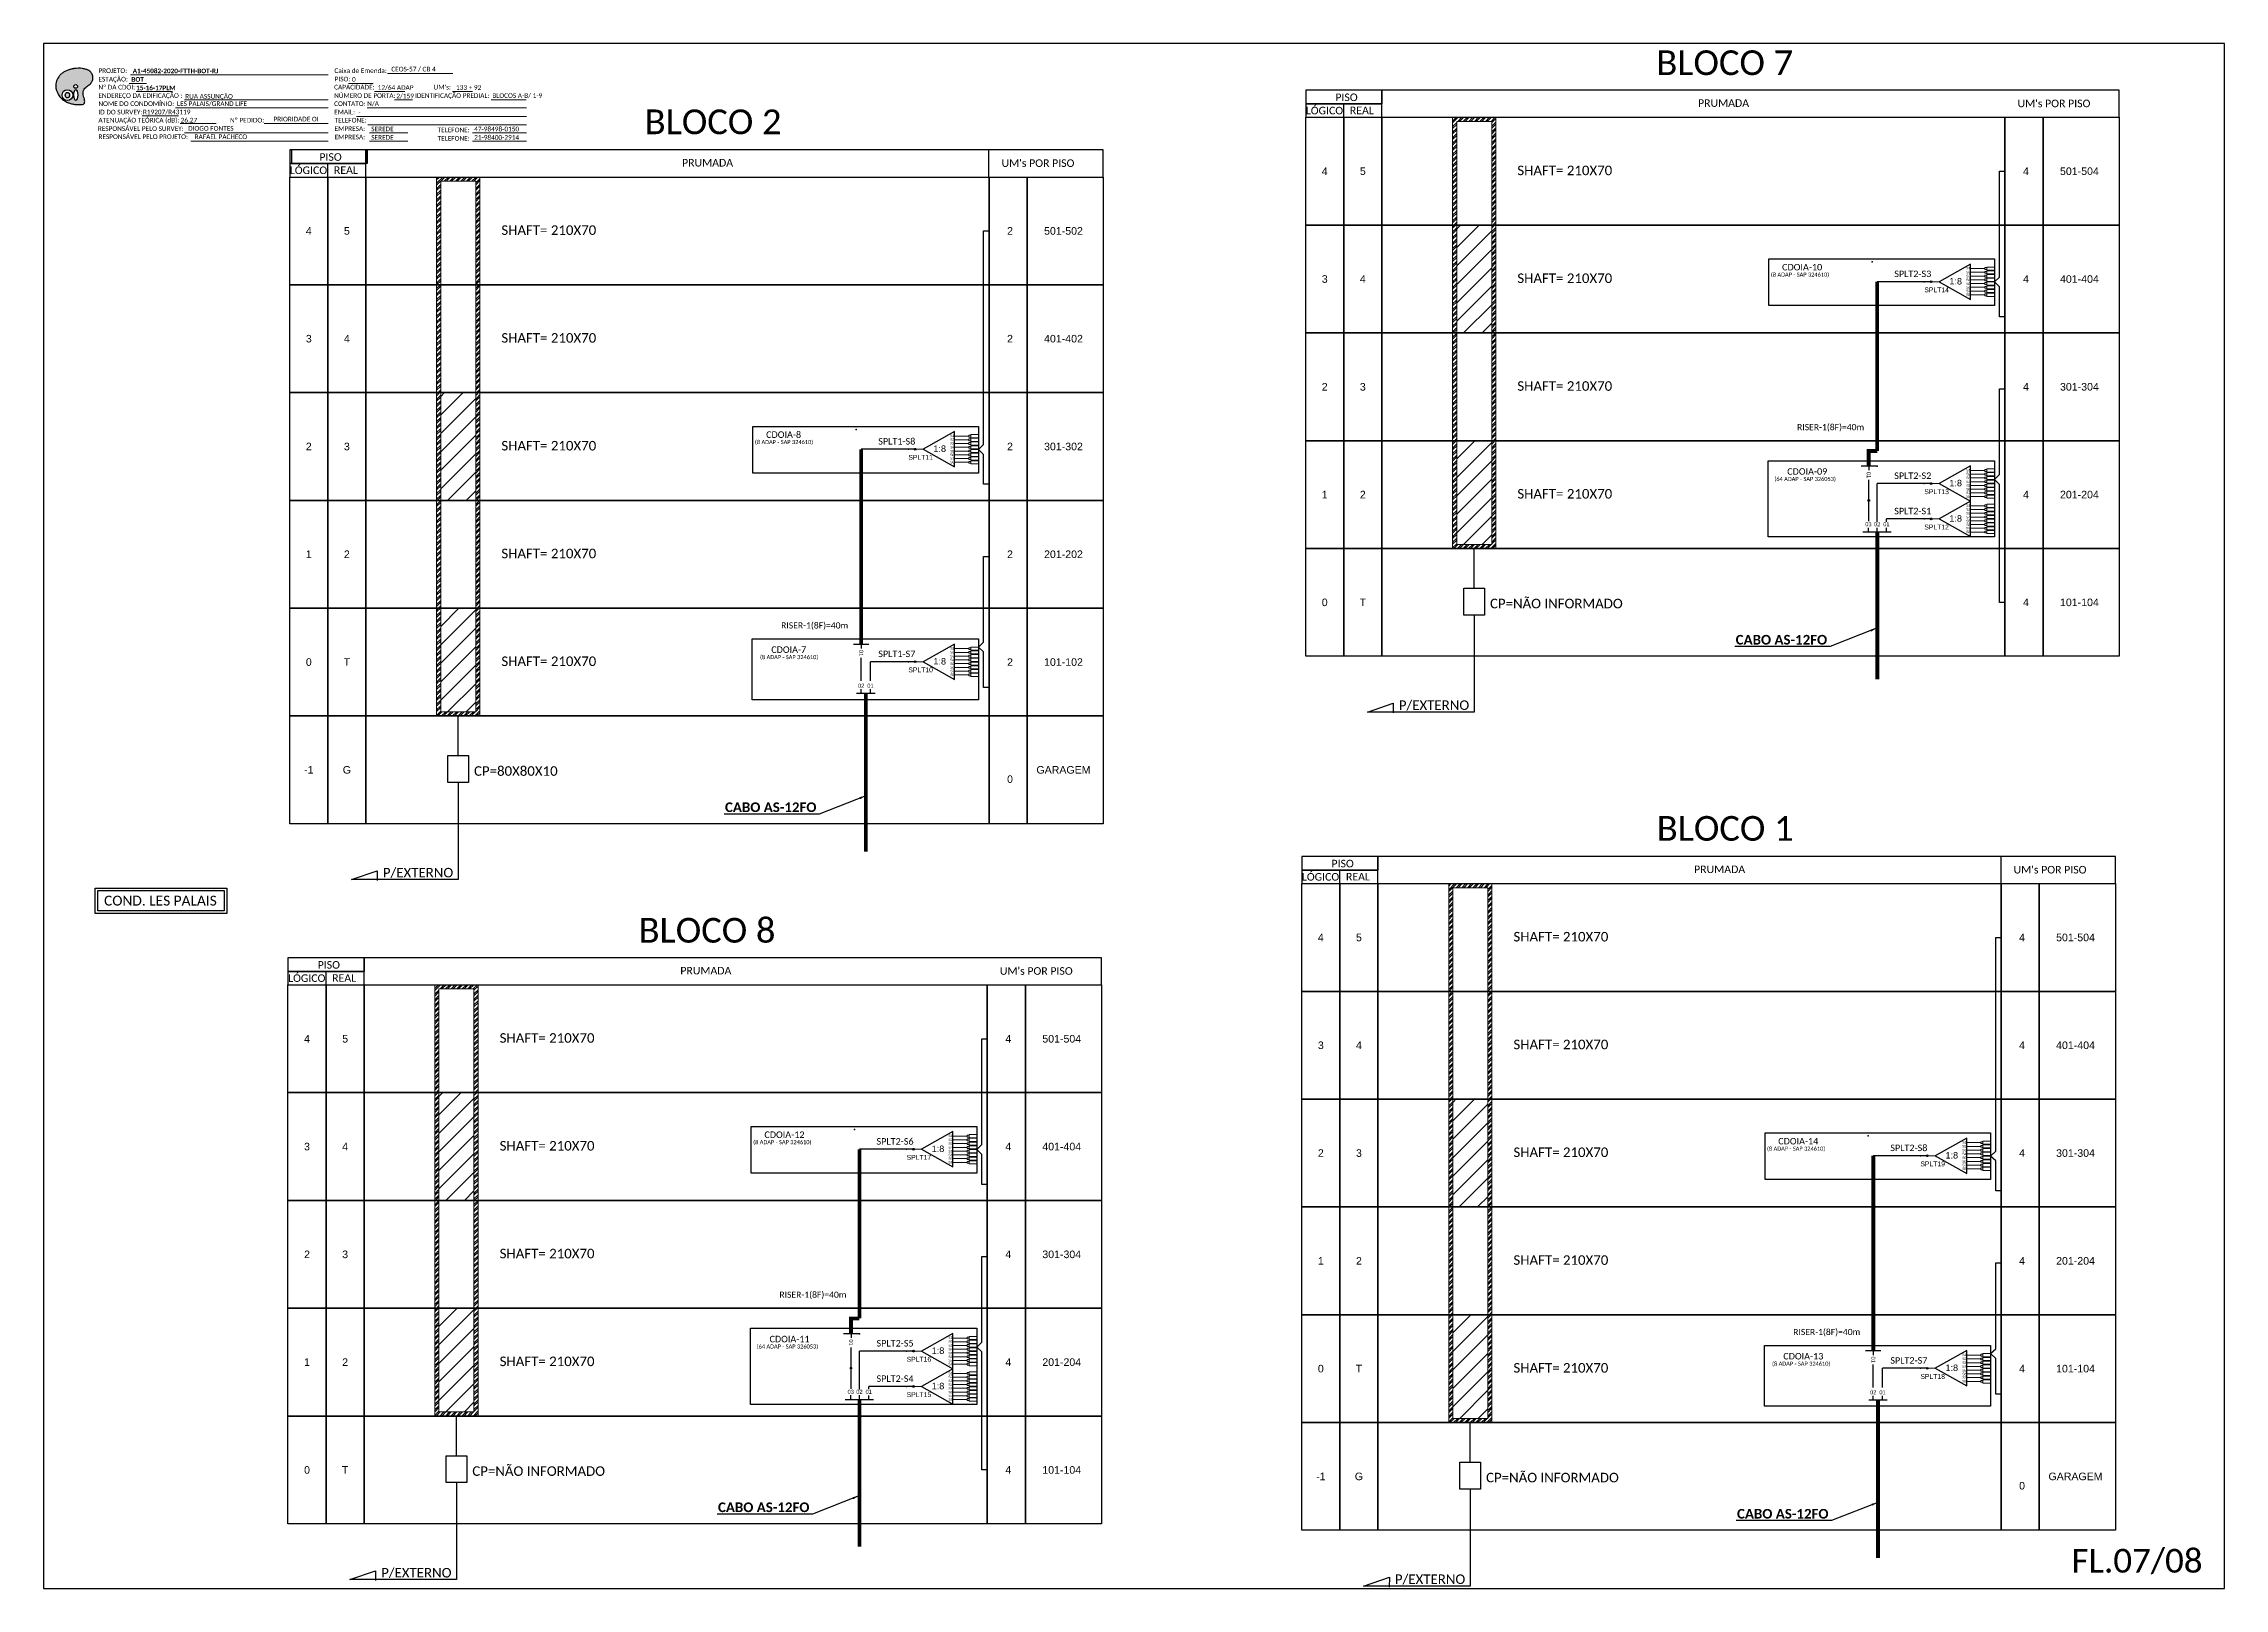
# Model space of a CAD drawing. Header units: inches. Extents: x 10034 to 13570, y 6075 to 9325.
# Drawn here: x 12732 to 13570, y 6729 to 7323 of the extents above; entities that cross this region are included whole.
import ezdxf
from ezdxf.enums import TextEntityAlignment as Align

# ---------------------------------------------------------------- set-up
doc = ezdxf.new("R2010")
doc.units = ezdxf.units.IN
doc.header["$MEASUREMENT"] = 0
doc.layers.add('Uifilar numeracao sangria', color=7, linetype='Continuous')
doc.styles.add('ARIAL', font='arial.ttf')
doc.styles.add('WMF-Calibri0', font='CALIBRI.TTF')
doc.styles.add('WMF-Calibri1', font='CALIBRIB.TTF')
doc.dimstyles.new('ISO-25', dxfattribs={"dimtxt": 2.5, "dimasz": 2.5, "dimexe": 1.25, "dimexo": 0.625, "dimtad": 1, "dimtxsty": 'Standard', "dimcen": 2.5, "dimadec": 0, "dimazin": 0, "dimtfac": 1, "dimtmove": 0, "dimatfit": 3, "dimfxl": 0, "dimarcsym": 0})

msp = doc.modelspace()

# ---------------------------------------------------------------- texts
at = {"style": 'WMF-Calibri0'}
for s, height, p in [('BLOCO 7', 9.494, (13352.01, 7311.11)), ('     PISO', 2.911, (13223.45, 7301.1)), ('BLOCO 2', 9.494, (12963, 7288.38)), ('  LÓGICO', 2.911, (13215.17, 7296)), ('    REAL', 2.911, (13230.05, 7296.06)), ('PRUMADA', 2.911, (13368.02, 7298.89)), ("UM's POR PISO", 2.9114, (13490.9, 7298.74)), ('     PISO', 2.911, (12832.78, 7278.14)), ('PRUMADA', 2.911, (12977.35, 7275.94)), ("UM's POR PISO", 2.9114, (13100.23, 7275.79)), ('  LÓGICO', 2.911, (12824.5, 7273.04)), ('    REAL', 2.911, (12839.39, 7273.11)), ('SHAFT= 210X70', 3.6661, (13298.55, 7272.61)), ('SHAFT= 210X70', 3.6661, (12907.88, 7249.65)), ('SHAFT= 210X70', 3.6661, (13298.55, 7231.16)), ('SHAFT= 210X70', 3.6661, (12907.88, 7208.21)), ('SHAFT= 210X70', 3.6661, (13298.55, 7189.71)), ('SHAFT= 210X70', 3.6661, (12907.88, 7166.76)), ('SHAFT= 210X70', 3.6661, (13298.55, 7148.27)), ('SHAFT= 210X70', 3.6661, (12907.88, 7125.31)), ('SHAFT= 210X70', 3.6661, (12907.88, 7083.87)), ('BLOCO 1', 9.494, (13352.17, 7016.69)), ('  LÓGICO', 2.911, (13213.66, 7001.35)), ('     PISO', 2.911, (13221.95, 7006.45)), ('    REAL', 2.911, (13228.55, 7001.42)), ('PRUMADA', 2.911, (13366.52, 7004.25)), ("UM's POR PISO", 2.9114, (13489.39, 7004.1)), ('BLOCO 8', 9.494, (12960.67, 6977.51)), ('SHAFT= 210X70', 3.6661, (13297.05, 6977.96)), ('     PISO', 2.911, (12832.12, 6967.5)), ('  LÓGICO', 2.911, (12823.84, 6962.4)), ('    REAL', 2.911, (12838.72, 6962.47)), ('PRUMADA', 2.911, (12976.69, 6965.29)), ("UM's POR PISO", 2.9114, (13099.56, 6965.15)), ('SHAFT= 210X70', 3.6661, (12907.22, 6939.01)), ('SHAFT= 210X70', 3.6661, (13297.05, 6936.52)), ('SHAFT= 210X70', 3.6661, (12907.22, 6897.56)), ('SHAFT= 210X70', 3.6661, (13297.05, 6895.07)), ('SHAFT= 210X70', 3.6661, (12907.22, 6856.12)), ('SHAFT= 210X70', 3.6661, (13297.05, 6853.62)), ('SHAFT= 210X70', 3.6661, (12907.22, 6814.67)), ('SHAFT= 210X70', 3.6661, (13297.05, 6812.17))]:
    msp.add_text(s, height=height, dxfattribs=at).set_placement(p)
at = {"color": 7, "lineweight": 0, "style": 'WMF-Calibri0'}
for s, height, p in [('PROJETO:', 1.793, (12752.94, 7311.91)), ('Caixa de Emenda:', 1.7927, (12843.69, 7311.91)), ('ESTAÇÃO:', 1.793, (12752.94, 7308.63)), ('Nº DA CDOI:', 1.7927, (12752.94, 7305.56)), ('ENDEREÇO DA EDIFICAÇÃO :', 1.7927, (12752.94, 7302.32)), ('CAPACIDADE:', 1.7927, (12843.59, 7305.56)), ('NÚMERO DE PORTA:', 1.7927, (12843.59, 7302.32)), ('PISO:', 1.793, (12843.77, 7308.67)), ('IDENTIFICAÇÃO PREDIAL:', 1.7927, (12874.67, 7302.32)), ("UM's:", 1.793, (12881.83, 7305.56)), ('BLOCOS A-B/ 1-9', 1.7927, (12904.41, 7302.32)), ('NOME DO CONDOMÍNIO:', 1.7927, (12752.94, 7299.21)), ('ID DO SURVEY:', 1.7927, (12752.94, 7295.97)), ('LES PALAIS/GRAND LIFE', 1.7927, (12783.15, 7299.21)), ('CONTATO: N/A', 1.7927, (12843.59, 7299.21)), ('EMAIL:', 1.793, (12843.59, 7295.97)), ('RESPONSÁVEL PELO SURVEY:', 1.7927, (12752.7, 7289.62)), ('ATENUAÇÃO TEÓRICA (dB):', 1.7927, (12752.94, 7292.86)), ('RESPONSÁVEL PELO PROJETO:', 1.7927, (12752.94, 7286.51)), ('26,27', 1.793, (12784.56, 7292.86)), ('Nº PEDIDO:', 1.793, (12803.53, 7292.87)), ('TELEFONE:', 1.793, (12843.77, 7292.86)), ('EMPRESA:', 1.793, (12843.77, 7289.62)), ('EMPRESA:', 1.793, (12843.77, 7286.39)), ('TELEFONE:', 1.793, (12883.37, 7289.12)), ('TELEFONE:', 1.793, (12883.37, 7285.88)), ('COND. LES PALAIS', 3.7902, (12755.12, 6991.76))]:
    msp.add_text(s, height=height, dxfattribs=at).set_placement(p)
at = {"color": 7, "linetype": 'Continuous'}
for s, height, style, p in [('A1-45082-2020-FTTH-BOT-RJ', 1.7927, 'WMF-Calibri1', (12766.13, 7311.81)), ('CEOS-57 / CB 4', 1.7927, 'WMF-Calibri0', (12865.55, 7312.49)), ('BOT', 1.793, 'WMF-Calibri1', (12765.62, 7308.53)), ('RUA ASSUNÇÃO', 1.7927, 'WMF-Calibri0', (12786.32, 7302.03)), ('0', 1.79, 'WMF-Calibri0', (12850.46, 7308.52)), ('12/64 ADAP', 1.793, 'WMF-Calibri0', (12860.33, 7305.43)), ('2/159', 1.793, 'WMF-Calibri0', (12867.5, 7302.17)), ('133 + 92', 1.793, 'WMF-Calibri0', (12890.45, 7305.41)), ('R19207/R43119', 1.7927, 'WMF-Calibri0', (12770.07, 7296.01)), ('-', 1.79, 'WMF-Calibri0', (12852.94, 7295.82)), ('DIOGO FONTES', 1.7927, 'WMF-Calibri0', (12787.45, 7289.72)), ('RAFAEL PACHECO', 1.7927, 'WMF-Calibri0', (12789.94, 7286.48)), ('SEREDE', 1.793, 'WMF-Calibri0', (12857.83, 7289.48)), ('SEREDE', 1.793, 'WMF-Calibri0', (12857.83, 7286.24)), ('47-98498-0150', 1.7927, 'WMF-Calibri0', (12897.43, 7289.48)), ('21-98400-2914', 1.7927, 'WMF-Calibri0', (12897.43, 7286.24)), ('FL.07/08', 9.118, 'WMF-Calibri0', (13511.64, 6735.27))]:
    msp.add_text(s, height=height, dxfattribs=dict(at, style=style)).set_placement(p)
at = {"color": 7, "linetype": 'Continuous', "style": 'WMF-Calibri1'}
msp.add_text('15-16-17PLM', height=1.7927, dxfattribs=at).set_placement((12775.02, 7305.27), align=Align.CENTER)
at = {"color": 7, "style": 'WMF-Calibri0'}
msp.add_text('PRIORIDADE OI', height=1.7927, dxfattribs=at).set_placement((12820.25, 7293.28))
at = {"color": 0, "style": 'ARIAL'}
for s, height, p in [('4', 2.91, (13224.49, 7274.14)), ('5', 2.91, (13239.14, 7274.14)), ('4', 2.91, (13494.14, 7274.14)), ('501-504', 2.911, (13514.69, 7274.14)), ('4', 2.91, (12833.83, 7251.19)), ('5', 2.91, (12848.48, 7251.19)), ('2', 2.91, (13103.47, 7251.19)), ('501-502', 2.911, (13124.03, 7251.19)), ('3', 2.91, (13224.49, 7232.69)), ('4', 2.91, (13239.14, 7232.69)), ('4', 2.91, (13494.14, 7232.69)), ('401-404', 2.911, (13514.69, 7232.69)), ('3', 2.91, (12833.83, 7209.74)), ('4', 2.91, (12848.48, 7209.74)), ('2', 2.91, (13103.47, 7209.74)), ('401-402', 2.911, (13124.03, 7209.74)), ('2', 2.91, (13224.49, 7191.25)), ('3', 2.91, (13239.14, 7191.25)), ('4', 2.91, (13494.14, 7191.25)), ('301-304', 2.911, (13514.69, 7191.25)), ('2', 2.91, (12833.83, 7168.29)), ('3', 2.91, (12848.48, 7168.29)), ('2', 2.91, (13103.47, 7168.29)), ('301-302', 2.911, (13124.03, 7168.29)), ('1', 2.91, (13224.49, 7149.8)), ('2', 2.91, (13239.14, 7149.8)), ('4', 2.91, (13494.14, 7149.8)), ('201-204', 2.911, (13514.69, 7149.8)), ('1', 2.91, (12833.83, 7126.85)), ('2', 2.91, (12848.48, 7126.85)), ('2', 2.91, (13103.47, 7126.85)), ('201-202', 2.911, (13124.03, 7126.85)), ('0', 2.91, (13224.49, 7108.35)), ('T', 2.91, (13239.14, 7108.35)), ('4', 2.91, (13494.14, 7108.35)), ('101-104', 2.911, (13514.69, 7108.35)), ('0', 2.91, (12833.83, 7085.4)), ('T', 2.91, (12848.48, 7085.4)), ('2', 2.91, (13103.47, 7085.4)), ('101-102', 2.911, (13124.03, 7085.4)), ('-1', 2.911, (12833.83, 7043.95)), ('G', 2.91, (12848.48, 7043.95)), ('GARAGEM', 2.911, (13124.03, 7043.95)), ('0', 2.91, (13103.47, 7040.37)), ('4', 2.91, (13222.99, 6979.5)), ('5', 2.91, (13237.64, 6979.5)), ('4', 2.91, (13492.63, 6979.5)), ('501-504', 2.911, (13513.19, 6979.5)), ('4', 2.91, (12833.16, 6940.54)), ('5', 2.91, (12847.81, 6940.54)), ('4', 2.91, (13102.81, 6940.54)), ('501-504', 2.911, (13123.36, 6940.54)), ('3', 2.91, (13222.99, 6938.05)), ('4', 2.91, (13237.64, 6938.05)), ('4', 2.91, (13492.63, 6938.05)), ('401-404', 2.911, (13513.19, 6938.05)), ('3', 2.91, (12833.16, 6899.1)), ('4', 2.91, (12847.81, 6899.1)), ('4', 2.91, (13102.81, 6899.1)), ('401-404', 2.911, (13123.36, 6899.1)), ('2', 2.91, (13222.99, 6896.6)), ('3', 2.91, (13237.64, 6896.6)), ('4', 2.91, (13492.63, 6896.6)), ('301-304', 2.911, (13513.19, 6896.6)), ('2', 2.91, (12833.16, 6857.65)), ('3', 2.91, (12847.81, 6857.65)), ('4', 2.91, (13102.81, 6857.65)), ('301-304', 2.911, (13123.36, 6857.65)), ('1', 2.91, (13222.99, 6855.15)), ('2', 2.91, (13237.64, 6855.15)), ('4', 2.91, (13492.63, 6855.15)), ('201-204', 2.911, (13513.19, 6855.15)), ('1', 2.91, (12833.16, 6816.2)), ('2', 2.91, (12847.81, 6816.2)), ('4', 2.91, (13102.81, 6816.2)), ('201-204', 2.911, (13123.36, 6816.2)), ('0', 2.91, (13222.99, 6813.71)), ('T', 2.91, (13237.64, 6813.71)), ('4', 2.91, (13492.63, 6813.71)), ('101-104', 2.911, (13513.19, 6813.71)), ('0', 2.91, (12833.16, 6774.75)), ('T', 2.91, (12847.81, 6774.75)), ('4', 2.91, (13102.81, 6774.75)), ('101-104', 2.911, (13123.36, 6774.75)), ('-1', 2.911, (13222.99, 6772.26)), ('G', 2.91, (13237.64, 6772.26)), ('0', 2.91, (13492.63, 6768.68)), ('GARAGEM', 2.911, (13513.19, 6772.26))]:
    msp.add_text(s, height=height, dxfattribs=at).set_placement(p, align=Align.MIDDLE_CENTER)
at = {"color": 2, "style": 'WMF-Calibri0'}
for s, p in [('SPLT2-S3', (13443.48, 7233.43)), ('SPLT2-S2', (13443.48, 7155.81)), ('SPLT2-S1', (13443.48, 7142.21)), ('SPLT2-S6', (13052.15, 6899.83)), ('SPLT2-S8', (13441.97, 6897.34)), ('SPLT2-S5', (13052.15, 6822.21)), ('SPLT2-S7', (13441.97, 6815.61)), ('SPLT2-S4', (13052.15, 6808.61))]:
    msp.add_text(s, height=2.496, dxfattribs=at).set_placement(p)
at = {"color": 3, "style": 'WMF-Calibri0'}
for s, p in [('SPLT1-S8', (13052.81, 7169.03)), ('SPLT1-S7', (13052.81, 7087.3))]:
    msp.add_text(s, height=2.496, dxfattribs=at).set_placement(p)
at = {"color": 5, "style": 'WMF-Calibri0'}
for p in [(13406.13, 7174.54), (13015.47, 7098.3), (13014.8, 6840.94), (13404.63, 6826.61)]:
    msp.add_text('RISER-1(8F)=40m', height=2.3699, dxfattribs=at).set_placement(p)
at = {"style": 'ARIAL'}
for p in [(13433.69, 7157.33), (13046.25, 7088.82), (13042.36, 6823.73), (13435.41, 6817.13)]:
    msp.add_text('01', height=1.56, rotation=270, dxfattribs=at).set_placement(p, align=Align.MIDDLE_CENTER)
for s, p in [('03', (13433.55, 7138.39)), ('02', (13436.9, 7138.39)), ('01', (13440.47, 7138.39)), ('02', (13046.24, 7076.3)), ('01', (13049.8, 7076.3)), ('03', (13042.22, 6804.79)), ('02', (13045.57, 6804.79)), ('01', (13049.14, 6804.79)), ('02', (13435.4, 6804.61)), ('01', (13438.97, 6804.61))]:
    msp.add_text(s, height=1.56, dxfattribs=at).set_placement(p, align=Align.MIDDLE_CENTER)
at = {"color": 0, "style": 'WMF-Calibri0'}
for s, height, p in [('CP=NÃO INFORMADO', 3.6661, (13288.04, 7106.07)), ('P/EXTERNO', 3.666, (13252.98, 7066.99)), ('CP=80X80X10', 3.6661, (12897.37, 7041.67)), ('P/EXTERNO', 3.666, (12862.31, 7002.59)), ('CP=NÃO INFORMADO', 3.6661, (12896.71, 6772.47)), ('CP=NÃO INFORMADO', 3.6661, (13286.53, 6769.98)), ('P/EXTERNO', 3.666, (12861.65, 6733.39)), ('P/EXTERNO', 3.666, (13251.47, 6730.9))]:
    msp.add_text(s, height=height, dxfattribs=at).set_placement(p)
at = {"color": 1, "ltscale": 8, "style": 'WMF-Calibri1'}
for p in [(13382.52, 7092.12), (12993.87, 7027.72), (12991.18, 6758.53), (13383.03, 6756.03)]:
    msp.add_text('CABO AS-12FO', height=3.7192, dxfattribs=at).set_placement(p)

# ---------------------------------------------------------------- blocks, each defined once
blk = doc.blocks.new('SPLITTER_')
blk.add_point((0, 0))
at = {"style": 'ARIAL', "flags": 4}
blk.add_attdef('SPLT', (0, -3.26), '', height=1.5, dxfattribs=at)
blk = doc.blocks.new('SPLT_1-8_SC-APC')
at = {"color": 1}
blk.add_lwpolyline([(-7.37, -2.1), (-17.04, -7.55), (-7.37, -13), (-7.37, -2.1)], dxfattribs=at)
at = {"color": 3, "lineweight": 0}
for points in [[(-2.99, -3.51), (-7.37, -3.51)], [(-7.37, -4.66), (-2.99, -4.66)], [(-7.37, -5.82), (-2.99, -5.82)], [(-2.41, -3.02), (-2.41, -4)], [(-2.41, -3.02), (0, -3.02)], [(-2.41, -4), (0, -4)], [(-2.41, -4.17), (-2.41, -5.16)], [(-2.41, -4.17), (0, -4.17)], [(-2.41, -5.16), (0, -5.16)], [(-2.41, -5.32), (-2.41, -6.31)], [(-2.41, -5.32), (0, -5.32)], [(-2.41, -6.31), (0, -6.31)], [(-2.41, -6.48), (-2.41, -7.46)], [(-2.41, -6.48), (0, -6.48)], [(-7.37, -6.97), (-2.99, -6.97)], [(-7.37, -8.12), (-2.99, -8.12)], [(-7.37, -9.28), (-2.99, -9.28)], [(-7.37, -10.43), (-2.99, -10.43)], [(-7.37, -11.58), (-2.99, -11.58)], [(-2.41, -7.46), (0, -7.46)], [(-2.41, -7.63), (-2.41, -8.62)], [(-2.41, -7.63), (0, -7.63)], [(-2.41, -8.62), (0, -8.62)], [(-2.41, -8.78), (-2.41, -9.77)], [(-2.41, -8.78), (0, -8.78)], [(-2.41, -9.77), (0, -9.77)], [(-2.41, -9.94), (-2.41, -10.92)], [(-2.41, -9.94), (0, -9.94)], [(-2.41, -10.92), (0, -10.92)], [(-2.41, -11.09), (-2.41, -12.08)], [(-2.41, -11.09), (0, -11.09)], [(-2.41, -12.08), (0, -12.08)]]:
    blk.add_lwpolyline(points, dxfattribs=at)
for points in [[(-2.99, -3.22), (-2.41, -3.22), (-2.41, -3.8), (-2.99, -3.8)], [(-2.99, -4.38), (-2.41, -4.38), (-2.41, -4.95), (-2.99, -4.95)], [(-2.99, -5.53), (-2.41, -5.53), (-2.41, -6.1), (-2.99, -6.1)], [(-2.99, -6.68), (-2.41, -6.68), (-2.41, -7.26), (-2.99, -7.26)], [(-2.99, -7.84), (-2.41, -7.84), (-2.41, -8.41), (-2.99, -8.41)], [(-2.99, -8.99), (-2.41, -8.99), (-2.41, -9.56), (-2.99, -9.56)], [(-2.99, -10.14), (-2.41, -10.14), (-2.41, -10.72), (-2.99, -10.72)], [(-2.99, -11.3), (-2.41, -11.3), (-2.41, -11.87), (-2.99, -11.87)]]:
    blk.add_lwpolyline(points, close=True, dxfattribs=at)
at = {"color": 1, "lineweight": 0}
blk.add_lwpolyline([(-17.04, -7.55), (-19.26, -7.55)], dxfattribs=at)
at = {"color": 1, "style": 'ARIAL'}
for s, height, p in [('1:8', 2, (-13.91, -8.4)), ('S1', 0.75, (-8.74, -3.78)), ('S2', 0.75, (-8.74, -4.97)), ('S3', 0.75, (-8.74, -6.18)), ('S4', 0.75, (-8.74, -7.36)), ('S5', 0.75, (-8.74, -8.57)), ('S6', 0.75, (-8.74, -9.69)), ('S7', 0.75, (-8.74, -10.78)), ('S8', 0.75, (-8.74, -11.9))]:
    blk.add_text(s, height=height, dxfattribs=at).set_placement(p)
blk = doc.blocks.new('A$C415C251F')
at = {"color": 3}
blk.add_point((0, 0), dxfattribs=at)
blk = doc.blocks.new('LEG_CDOIA8_C-SPLT_DIR')
at = {"color": 3}
blk.add_blockref('A$C415C251F', (0, 0), dxfattribs=at)
at = {"color": 1, "style": 'WMF-Calibri0', "flags": 4}
blk.add_attdef('CDO', (-26.84, -2.61), '', height=2, dxfattribs=at)
blk.add_attdef('MODELO', text='', height=1.5, dxfattribs=at).set_placement((-22.23, -4.54), align=Align.CENTER)
at = {"style": 'ARIAL', "flags": 4}
blk.add_attdef('SPLITAGEM', text='', height=1.5, dxfattribs=at).set_placement((-18.36, -12.59), align=Align.CENTER)
blk = doc.blocks.new('OI')
h = blk.add_hatch(color=40)
edge = h.paths.add_edge_path()
edge.add_spline(control_points=[(4.35, -0.67), (3.92, -0.99), (3.26, -1.5), (2.81, -2.59), (2.9, -3.5), (3.06, -4.27), (3.31, -4.85), (3.37, -5.39), (3.4, -5.88), (3.2, -6.4), (2.54, -6.61), (1.65, -6.63), (0.55, -6.67), (-0.56, -6.42), (-1.61, -6.14), (-2.77, -5.61), (-3.92, -4.77), (-4.89, -3.7), (-5.34, -2.65), (-5.6, -1.94), (-5.85, -0.96), (-5.71, 0.47), (-5.1, 2.02), (-4.14, 3.02), (-3.3, 3.61), (-2.37, 4.16), (-1.36, 4.44), (-0.56, 4.7), (0.79, 4.85), (2.24, 4.97), (3.79, 4.57), (4.67, 4.21), (5.44, 3.65), (5.76, 2.99), (6.03, 2.21), (6.01, 1.46), (5.72, 0.64), (5.31, 0.08), (4.88, -0.38), (4.51, -0.55), (4.35, -0.67)], knot_values=[0, 0, 0, 0, 1.60434, 2.417191, 3.427595, 4.282808, 4.776746, 5.304182, 5.888771, 6.258406, 6.858137, 7.79129, 8.986195, 10.124242, 11.187857, 12.242908, 13.953784, 15.414161, 16.515391, 17.349188, 17.675853, 19.552021, 21.515531, 22.568638, 23.63245, 24.621084, 25.782718, 26.745347, 27.142653, 29.870543, 31.004649, 31.921532, 32.709589, 33.801391, 34.042471, 35.192333, 35.971461, 36.628871, 37.254359, 37.836911, 37.836911, 37.836911, 37.836911], degree=3, periodic=0)
h.paths.add_polyline_path([(1.13, -0.87, -1), (-0.04, -0.87, -1)], flags=16)
edge = h.paths.add_edge_path(flags=16)
edge.add_ellipse((0.56, -3.59), major_axis=(-0.02, 1.71), ratio=0.361305, start_angle=0, end_angle=360)
h.paths.add_polyline_path([(-0.36, -3.62, -1), (-3.8, -3.62, -1)], flags=16)
edge = h.paths.add_edge_path(flags=0)
edge.add_ellipse((-2.08, -3.62), major_axis=(0, 0.885), ratio=0.758294, start_angle=0, end_angle=360)
at = {"color": 40}
for centre, radius in [((-2.08, -3.62), 1.72), ((0.54, -0.87), 0.587)]:
    blk.add_circle(centre, radius, dxfattribs=at)
blk.add_ellipse((-2.08, -3.62), major_axis=(0, 0.885), ratio=0.758294, start_param=-3.141592653589792, end_param=3.141592653589792, dxfattribs=at)
blk.add_ellipse((0.56, -3.59), major_axis=(-0.02, 1.71), ratio=0.361305, dxfattribs=at)
at = {"color": 40, "start_tangent": (-0.800898, -0.598801), "end_tangent": (-0.800898, -0.598801)}
blk.add_spline([(4.35, -0.67), (3.2, -1.78), (2.9, -2.54), (2.92, -3.55), (3.12, -4.38), (3.28, -4.85), (3.37, -5.37), (3.35, -5.95), (3.2, -6.29), (2.66, -6.55), (1.73, -6.63), (0.54, -6.62), (-0.58, -6.41), (-1.6, -6.11), (-2.56, -5.67), (-3.95, -4.67), (-4.89, -3.56), (-5.37, -2.56), (-5.64, -1.78), (-5.72, -1.46), (-5.63, 0.42), (-4.84, 2.22), (-4.13, 2.99), (-3.27, 3.62), (-2.4, 4.09), (-1.3, 4.47), (-0.37, 4.72), (0.02, 4.77), (2.75, 4.8), (3.85, 4.53), (4.69, 4.16), (5.31, 3.68), (5.85, 2.73), (5.93, 2.5), (5.94, 1.35), (5.67, 0.62), (5.29, 0.08), (4.84, -0.36), (4.35, -0.67)], degree=3, dxfattribs=at)

# ---------------------------------------------------------------- hatches: boundary and pattern name
h = msp.add_hatch()
h.set_pattern_fill('ANSI32', color=3, scale=0.158226)
h.set_pattern_definition([(45, (1186.2246, 10794.8113), (-1.06568318, 1.06568318), []), (45, (1186.9351, 10794.8113), (-1.06568318, 1.06568318), [])])
h.paths.add_polyline_path([(13273.65, 7294.87), (13290.27, 7294.87), (13290.27, 7129.08), (13273.65, 7129.08)])
h.paths.add_polyline_path([(13275.23, 7293.28), (13288.69, 7293.28), (13288.69, 7130.66), (13275.23, 7130.66)], flags=16)
h = msp.add_hatch()
h.set_pattern_fill('ANSI32', color=3, scale=0.158226)
h.set_pattern_definition([(45, (795.5583, 10730.4099), (-1.06568318, 1.06568318), []), (45, (796.2687, 10730.4099), (-1.06568318, 1.06568318), [])])
h.paths.add_polyline_path([(12882.98, 7271.91), (12899.6, 7271.91), (12899.6, 7064.67), (12882.98, 7064.67)])
h.paths.add_polyline_path([(12884.57, 7270.33), (12898.02, 7270.33), (12898.02, 7066.26), (12884.57, 7066.26)], flags=16)
h = msp.add_hatch()
h.set_pattern_fill('ANSI31', color=1, scale=1.582261)
h.set_pattern_definition([(45, (-3373.306, -5176.488), (-3.5522773, 3.5522773), [])])
h.paths.add_polyline_path([(13288.69, 7253.42), (13275.23, 7253.42), (13275.23, 7211.97), (13288.69, 7211.97)])
h = msp.add_hatch(color=3)
h.dxf.hatch_style = 1
edge = h.paths.add_edge_path()
edge.add_arc((13457.69, 7231.65), 0.32, 0, 360)
h = msp.add_hatch(color=3)
h.dxf.hatch_style = 1
edge = h.paths.add_edge_path()
edge.add_arc((13457.69, 7231.65), 0.32, 0, 360)
h = msp.add_hatch()
h.set_pattern_fill('ANSI31', color=1, scale=1.582261)
h.set_pattern_definition([(45, (-3763.9725, -5240.8895), (-3.5522773, 3.5522773), [])])
h.paths.add_polyline_path([(12898.02, 7189.02), (12884.57, 7189.02), (12884.57, 7147.57), (12898.02, 7147.57)])
h = msp.add_hatch()
h.set_pattern_fill('ANSI31', color=1, scale=1.582261)
h.set_pattern_definition([(45, (-3373.306, -5257.8004), (-3.5522773, 3.5522773), [])])
h.paths.add_polyline_path([(13288.69, 7170.52), (13275.23, 7170.52), (13275.23, 7130.66), (13288.69, 7130.66)])
h = msp.add_hatch(color=3)
h.dxf.hatch_style = 1
edge = h.paths.add_edge_path()
edge.add_arc((13067.03, 7167.25), 0.32, 0, 360)
h = msp.add_hatch(color=3)
h.dxf.hatch_style = 1
edge = h.paths.add_edge_path()
edge.add_arc((13067.03, 7167.25), 0.32, 0, 360)
h = msp.add_hatch(color=3)
h.dxf.hatch_style = 1
edge = h.paths.add_edge_path()
edge.add_arc((13457.69, 7154.03), 0.32, 0, 360)
h = msp.add_hatch(color=3)
h.dxf.hatch_style = 1
edge = h.paths.add_edge_path()
edge.add_arc((13457.69, 7154.03), 0.32, 0, 360)
h = msp.add_hatch(color=3)
h.dxf.hatch_style = 1
edge = h.paths.add_edge_path()
edge.add_arc((13433.68, 7147.52), 0.32, 0, 360)
h = msp.add_hatch(color=3)
h.dxf.hatch_style = 1
edge = h.paths.add_edge_path()
edge.add_arc((13433.68, 7147.52), 0.32, 0, 360)
h = msp.add_hatch(color=3)
h.dxf.hatch_style = 1
edge = h.paths.add_edge_path()
edge.add_arc((13457.69, 7140.44), 0.32, 0, 360)
h = msp.add_hatch(color=3)
h.dxf.hatch_style = 1
edge = h.paths.add_edge_path()
edge.add_arc((13457.69, 7140.44), 0.32, 0, 360)
h = msp.add_hatch()
h.set_pattern_fill('ANSI31', color=1, scale=1.582261)
h.set_pattern_definition([(45, (-3763.9725, -5322.202), (-3.5522773, 3.5522773), [])])
h.paths.add_polyline_path([(12898.02, 7106.12), (12884.57, 7106.12), (12884.57, 7066.26), (12898.02, 7066.26)])
h = msp.add_hatch(color=3)
h.dxf.hatch_style = 1
edge = h.paths.add_edge_path()
edge.add_arc((13067.03, 7085.52), 0.32, 0, 360)
h = msp.add_hatch(color=3)
h.dxf.hatch_style = 1
edge = h.paths.add_edge_path()
edge.add_arc((13067.03, 7085.52), 0.32, 0, 360)
h = msp.add_hatch()
h.set_pattern_fill('ANSI32', color=3, scale=0.158226)
h.set_pattern_definition([(45, (1184.7223, 10458.7187), (-1.06568318, 1.06568318), []), (45, (1185.4327, 10458.7187), (-1.06568318, 1.06568318), [])])
h.paths.add_polyline_path([(13272.15, 7000.22), (13288.76, 7000.22), (13288.76, 6792.98), (13272.15, 6792.98)])
h.paths.add_polyline_path([(13273.73, 6998.64), (13287.18, 6998.64), (13287.18, 6794.57), (13273.73, 6794.57)], flags=16)
h = msp.add_hatch()
h.set_pattern_fill('ANSI32', color=3, scale=0.158226)
h.set_pattern_definition([(45, (794.8934, 10461.2133), (-1.06568318, 1.06568318), []), (45, (795.6039, 10461.2133), (-1.06568318, 1.06568318), [])])
h.paths.add_polyline_path([(12882.32, 6961.27), (12898.94, 6961.27), (12898.94, 6795.48), (12882.32, 6795.48)])
h.paths.add_polyline_path([(12883.9, 6959.69), (12897.35, 6959.69), (12897.35, 6797.06), (12883.9, 6797.06)], flags=16)
h = msp.add_hatch()
h.set_pattern_fill('ANSI31', color=1, scale=1.582261)
h.set_pattern_definition([(45, (-3764.6373, -5510.086), (-3.5522773, 3.5522773), [])])
h.paths.add_polyline_path([(12897.35, 6919.82), (12883.9, 6919.82), (12883.9, 6878.37), (12897.35, 6878.37)])
h = msp.add_hatch()
h.set_pattern_fill('ANSI31', color=1, scale=1.582261)
h.set_pattern_definition([(45, (-3374.8085, -5512.34), (-3.5522773, 3.5522773), [])])
h.paths.add_polyline_path([(13287.18, 6917.57), (13273.73, 6917.57), (13273.73, 6876.12), (13287.18, 6876.12)])
h = msp.add_hatch(color=3)
h.dxf.hatch_style = 1
edge = h.paths.add_edge_path()
edge.add_arc((13066.36, 6898.06), 0.32, 0, 360)
h = msp.add_hatch(color=3)
h.dxf.hatch_style = 1
edge = h.paths.add_edge_path()
edge.add_arc((13066.36, 6898.06), 0.32, 0, 360)
h = msp.add_hatch(color=3)
h.dxf.hatch_style = 1
edge = h.paths.add_edge_path()
edge.add_arc((13456.19, 6895.56), 0.32, 0, 360)
h = msp.add_hatch(color=3)
h.dxf.hatch_style = 1
edge = h.paths.add_edge_path()
edge.add_arc((13456.19, 6895.56), 0.32, 0, 360)
h = msp.add_hatch()
h.set_pattern_fill('ANSI31', color=1, scale=1.582261)
h.set_pattern_definition([(45, (-3764.6373, -5591.3985), (-3.5522773, 3.5522773), [])])
h.paths.add_polyline_path([(12897.35, 6836.93), (12883.9, 6836.93), (12883.9, 6797.06), (12897.35, 6797.06)])
h = msp.add_hatch()
h.set_pattern_fill('ANSI31', color=1, scale=1.582261)
h.set_pattern_definition([(45, (-3374.8085, -5593.893), (-3.5522773, 3.5522773), [])])
h.paths.add_polyline_path([(13287.18, 6834.43), (13273.73, 6834.43), (13273.73, 6794.57), (13287.18, 6794.57)])
h = msp.add_hatch(color=3)
h.dxf.hatch_style = 1
edge = h.paths.add_edge_path()
edge.add_arc((13066.36, 6820.44), 0.32, 0, 360)
h = msp.add_hatch(color=3)
h.dxf.hatch_style = 1
edge = h.paths.add_edge_path()
edge.add_arc((13066.36, 6820.44), 0.32, 0, 360)
h = msp.add_hatch(color=3)
h.dxf.hatch_style = 1
edge = h.paths.add_edge_path()
edge.add_arc((13042.35, 6813.93), 0.32, 0, 360)
h = msp.add_hatch(color=3)
h.dxf.hatch_style = 1
edge = h.paths.add_edge_path()
edge.add_arc((13042.35, 6813.93), 0.32, 0, 360)
h = msp.add_hatch(color=3)
h.dxf.hatch_style = 1
edge = h.paths.add_edge_path()
edge.add_arc((13456.19, 6813.83), 0.32, 0, 360)
h = msp.add_hatch(color=3)
h.dxf.hatch_style = 1
edge = h.paths.add_edge_path()
edge.add_arc((13456.19, 6813.83), 0.32, 0, 360)
h = msp.add_hatch(color=3)
h.dxf.hatch_style = 1
edge = h.paths.add_edge_path()
edge.add_arc((13066.36, 6806.84), 0.32, 0, 360)
h = msp.add_hatch(color=3)
h.dxf.hatch_style = 1
edge = h.paths.add_edge_path()
edge.add_arc((13066.36, 6806.84), 0.32, 0, 360)

# ---------------------------------------------------------------- linework, layer by layer
at = {"color": 1}
for p, q in [((13395.04, 7162.8), (13482.05, 7162.8)), ((13395.04, 7133.51), (13395.04, 7162.8)), ((13482.05, 7162.8), (13482.05, 7133.51)), ((13482.05, 7133.51), (13395.04, 7133.51)), ((13003.71, 6799.91), (13003.71, 6829.2)), ((13003.71, 6829.2), (13090.72, 6829.2)), ((13090.72, 6829.2), (13090.72, 6799.91)), ((13090.72, 6799.91), (13003.71, 6799.91))]:
    msp.add_line(p, q, dxfattribs=at)
for points in [[(12731.87, 6729.2), (13570.43, 6729.2), (13570.43, 7323.2), (12731.87, 7323.2), (12731.87, 6729.2)], [(13246.47, 7294.87), (13530.01, 7294.87), (13530.01, 7305.28), (13246.47, 7305.28), (13246.47, 7305.28), (13246.47, 7300.07)], [(13231.82, 7294.87), (13231.82, 7300.07)], [(12855.8, 7271.91), (13139.35, 7271.91), (13139.35, 7282.32), (12855.8, 7282.32), (12855.8, 7282.32), (12855.8, 7277.12)], [(13095.38, 7271.91), (13095.38, 7282.32)], [(12841.15, 7271.91), (12841.15, 7277.12)], [(13281.96, 7113.83), (13281.96, 7129.09)], [(12891.29, 7049.42), (12891.29, 7064.69)], [(13244.96, 7000.22), (13528.51, 7000.22), (13528.51, 7010.63), (13244.96, 7010.63), (13244.96, 7010.63), (13244.96, 7005.43)], [(13484.54, 7000.22), (13484.54, 7010.63)], [(13230.32, 7000.22), (13230.32, 7005.43)], [(12855.14, 6961.27), (13138.68, 6961.27), (13138.68, 6971.68), (12855.14, 6971.68), (12855.14, 6971.68), (12855.14, 6966.47)], [(12840.49, 6961.27), (12840.49, 6966.47)], [(12890.63, 6780.23), (12890.63, 6795.49)], [(13280.46, 6777.73), (13280.46, 6793)]]:
    msp.add_lwpolyline(points)
at = {"color": 7, "lineweight": 0}
for points in [[(12764.82, 7307.88), (12771.37, 7307.88)], [(12765.34, 7311.16), (12841.31, 7311.16)], [(12767.49, 7304.81), (12781.43, 7304.81)], [(12849.11, 7307.92), (12858.59, 7307.92)], [(12859.16, 7304.81), (12870.77, 7304.81)], [(12864.15, 7311.65), (12889.28, 7311.65)], [(12889.1, 7304.81), (12896.76, 7304.81)], [(12782.64, 7298.46), (12841.31, 7298.46)], [(12786.05, 7301.57), (12841.31, 7301.57)], [(12856.27, 7298.46), (12917.5, 7298.46)], [(12866.74, 7301.57), (12873.69, 7301.57)], [(12903.91, 7301.57), (12917.47, 7301.57)], [(12769.8, 7295.4), (12783.75, 7295.4)], [(12784.34, 7292.43), (12798.28, 7292.43)], [(12786.05, 7288.88), (12841.31, 7288.88)], [(12816.67, 7292.44), (12841.17, 7292.44)], [(12817.17, 7292.44), (12841.32, 7292.44)], [(12852.23, 7295.23), (12917.5, 7295.23)], [(12856.52, 7291.99), (12917.5, 7291.99)], [(12857.13, 7288.88), (12871.93, 7288.88)], [(12896.73, 7288.88), (12917.5, 7288.88)], [(12788.54, 7285.64), (12841.31, 7285.64)], [(12857.13, 7285.64), (12871.93, 7285.64)], [(12896.73, 7285.64), (12917.5, 7285.64)]]:
    msp.add_lwpolyline(points, dxfattribs=at)
for points in [[(13217.17, 7300.07), (13246.47, 7300.07), (13246.47, 7305.28), (13217.17, 7305.28)], [(13217.17, 7294.87), (13246.47, 7294.87), (13246.47, 7300.07), (13217.17, 7300.07)], [(12826.5, 7277.12), (12855.8, 7277.12), (12855.8, 7282.32), (12826.5, 7282.32)], [(12827.13, 7277.21), (12856.43, 7277.21), (12856.43, 7282.41), (12827.13, 7282.41)], [(12826.5, 7271.91), (12855.8, 7271.91), (12855.8, 7277.12), (12826.5, 7277.12)], [(13277.98, 7113.83), (13285.94, 7113.83), (13285.94, 7103.47), (13277.98, 7103.47)], [(12887.31, 7049.42), (12895.27, 7049.42), (12895.27, 7039.06), (12887.31, 7039.06)], [(13215.67, 7005.43), (13244.96, 7005.43), (13244.96, 7010.63), (13215.67, 7010.63)], [(13215.67, 7000.22), (13244.96, 7000.22), (13244.96, 7005.43), (13215.67, 7005.43)], [(12751.74, 6998.5), (12802.32, 6998.5), (12802.32, 6988.72), (12751.74, 6988.72)], [(12752.74, 6997.5), (12801.32, 6997.5), (12801.32, 6989.72), (12752.74, 6989.72)], [(12825.84, 6966.47), (12855.14, 6966.47), (12855.14, 6971.68), (12825.84, 6971.68)], [(12825.84, 6961.27), (12855.14, 6961.27), (12855.14, 6966.47), (12825.84, 6966.47)], [(12886.65, 6780.23), (12894.61, 6780.23), (12894.61, 6769.87), (12886.65, 6769.87)], [(13276.48, 6777.73), (13284.44, 6777.73), (13284.44, 6767.37), (13276.48, 6767.37)]]:
    msp.add_lwpolyline(points, close=True)
at = {"color": 0}
for points in [[(13217.17, 7294.87), (13231.82, 7294.87), (13231.82, 7253.42), (13217.17, 7253.42)], [(13231.82, 7294.87), (13246.47, 7294.87), (13246.47, 7253.42), (13231.82, 7253.42)], [(13246.47, 7294.87), (13486.07, 7294.87), (13486.07, 7253.42), (13246.47, 7253.42)], [(13486.07, 7294.87), (13500.72, 7294.87), (13500.72, 7253.42), (13486.07, 7253.42)], [(13500.72, 7294.87), (13530.01, 7294.87), (13530.01, 7253.42), (13500.72, 7253.42)], [(12826.5, 7271.91), (12841.15, 7271.91), (12841.15, 7230.46), (12826.5, 7230.46)], [(12841.15, 7271.91), (12855.8, 7271.91), (12855.8, 7230.46), (12841.15, 7230.46)], [(12855.8, 7271.91), (13095.4, 7271.91), (13095.4, 7230.46), (12855.8, 7230.46)], [(13095.4, 7271.91), (13110.05, 7271.91), (13110.05, 7230.46), (13095.4, 7230.46)], [(13110.05, 7271.91), (13139.35, 7271.91), (13139.35, 7230.46), (13110.05, 7230.46)], [(13217.17, 7253.42), (13231.82, 7253.42), (13231.82, 7211.97), (13217.17, 7211.97)], [(13231.82, 7253.42), (13246.47, 7253.42), (13246.47, 7211.97), (13231.82, 7211.97)], [(13246.47, 7253.42), (13486.07, 7253.42), (13486.07, 7211.97), (13246.47, 7211.97)], [(13486.07, 7253.42), (13500.72, 7253.42), (13500.72, 7211.97), (13486.07, 7211.97)], [(13500.72, 7253.42), (13530.01, 7253.42), (13530.01, 7211.97), (13500.72, 7211.97)], [(12826.5, 7230.46), (12841.15, 7230.46), (12841.15, 7189.02), (12826.5, 7189.02)], [(12841.15, 7230.46), (12855.8, 7230.46), (12855.8, 7189.02), (12841.15, 7189.02)], [(12855.8, 7230.46), (13095.4, 7230.46), (13095.4, 7189.02), (12855.8, 7189.02)], [(13095.4, 7230.46), (13110.05, 7230.46), (13110.05, 7189.02), (13095.4, 7189.02)], [(13110.05, 7230.46), (13139.35, 7230.46), (13139.35, 7189.02), (13110.05, 7189.02)], [(13217.17, 7211.97), (13231.82, 7211.97), (13231.82, 7170.52), (13217.17, 7170.52)], [(13231.82, 7211.97), (13246.47, 7211.97), (13246.47, 7170.52), (13231.82, 7170.52)], [(13246.47, 7211.97), (13486.07, 7211.97), (13486.07, 7170.52), (13246.47, 7170.52)], [(13486.07, 7211.97), (13500.72, 7211.97), (13500.72, 7170.52), (13486.07, 7170.52)], [(13500.72, 7211.97), (13530.01, 7211.97), (13530.01, 7170.52), (13500.72, 7170.52)], [(12826.5, 7189.02), (12841.15, 7189.02), (12841.15, 7147.57), (12826.5, 7147.57)], [(12841.15, 7189.02), (12855.8, 7189.02), (12855.8, 7147.57), (12841.15, 7147.57)], [(12855.8, 7189.02), (13095.4, 7189.02), (13095.4, 7147.57), (12855.8, 7147.57)], [(13095.4, 7189.02), (13110.05, 7189.02), (13110.05, 7147.57), (13095.4, 7147.57)], [(13110.05, 7189.02), (13139.35, 7189.02), (13139.35, 7147.57), (13110.05, 7147.57)], [(13217.17, 7170.52), (13231.82, 7170.52), (13231.82, 7129.08), (13217.17, 7129.08)], [(13231.82, 7170.52), (13246.47, 7170.52), (13246.47, 7129.08), (13231.82, 7129.08)], [(13246.47, 7170.52), (13486.07, 7170.52), (13486.07, 7129.08), (13246.47, 7129.08)], [(13486.07, 7170.52), (13500.72, 7170.52), (13500.72, 7129.08), (13486.07, 7129.08)], [(13500.72, 7170.52), (13530.01, 7170.52), (13530.01, 7129.08), (13500.72, 7129.08)], [(12826.5, 7147.57), (12841.15, 7147.57), (12841.15, 7106.12), (12826.5, 7106.12)], [(12841.15, 7147.57), (12855.8, 7147.57), (12855.8, 7106.12), (12841.15, 7106.12)], [(12855.8, 7147.57), (13095.4, 7147.57), (13095.4, 7106.12), (12855.8, 7106.12)], [(13095.4, 7147.57), (13110.05, 7147.57), (13110.05, 7106.12), (13095.4, 7106.12)], [(13110.05, 7147.57), (13139.35, 7147.57), (13139.35, 7106.12), (13110.05, 7106.12)], [(13217.17, 7129.08), (13231.82, 7129.08), (13231.82, 7087.63), (13217.17, 7087.63)], [(13231.82, 7129.08), (13246.47, 7129.08), (13246.47, 7087.63), (13231.82, 7087.63)], [(13246.47, 7129.08), (13486.07, 7129.08), (13486.07, 7087.63), (13246.47, 7087.63)], [(13486.07, 7129.08), (13500.72, 7129.08), (13500.72, 7087.63), (13486.07, 7087.63)], [(13500.72, 7129.08), (13530.01, 7129.08), (13530.01, 7087.63), (13500.72, 7087.63)], [(12826.5, 7106.12), (12841.15, 7106.12), (12841.15, 7064.67), (12826.5, 7064.67)], [(12841.15, 7106.12), (12855.8, 7106.12), (12855.8, 7064.67), (12841.15, 7064.67)], [(12855.8, 7106.12), (13095.4, 7106.12), (13095.4, 7064.67), (12855.8, 7064.67)], [(13095.4, 7106.12), (13110.05, 7106.12), (13110.05, 7064.67), (13095.4, 7064.67)], [(13110.05, 7106.12), (13139.35, 7106.12), (13139.35, 7064.67), (13110.05, 7064.67)], [(12826.5, 7064.67), (12841.15, 7064.67), (12841.15, 7023.23), (12826.5, 7023.23)], [(12841.15, 7064.67), (12855.8, 7064.67), (12855.8, 7023.23), (12841.15, 7023.23)], [(12855.8, 7064.67), (13095.4, 7064.67), (13095.4, 7023.23), (12855.8, 7023.23)], [(13095.4, 7064.67), (13110.05, 7064.67), (13110.05, 7023.23), (13095.4, 7023.23)], [(13110.05, 7064.67), (13139.35, 7064.67), (13139.35, 7023.23), (13110.05, 7023.23)], [(13215.67, 7000.22), (13230.32, 7000.22), (13230.32, 6958.77), (13215.67, 6958.77)], [(13230.32, 7000.22), (13244.96, 7000.22), (13244.96, 6958.77), (13230.32, 6958.77)], [(13244.96, 7000.22), (13484.56, 7000.22), (13484.56, 6958.77), (13244.96, 6958.77)], [(13484.56, 7000.22), (13499.21, 7000.22), (13499.21, 6958.77), (13484.56, 6958.77)], [(13499.21, 7000.22), (13528.51, 7000.22), (13528.51, 6958.77), (13499.21, 6958.77)], [(12825.84, 6961.27), (12840.49, 6961.27), (12840.49, 6919.82), (12825.84, 6919.82)], [(12840.49, 6961.27), (12855.14, 6961.27), (12855.14, 6919.82), (12840.49, 6919.82)], [(12855.14, 6961.27), (13094.74, 6961.27), (13094.74, 6919.82), (12855.14, 6919.82)], [(13094.74, 6961.27), (13109.38, 6961.27), (13109.38, 6919.82), (13094.74, 6919.82)], [(13109.38, 6961.27), (13138.68, 6961.27), (13138.68, 6919.82), (13109.38, 6919.82)], [(13215.67, 6958.77), (13230.32, 6958.77), (13230.32, 6917.33), (13215.67, 6917.33)], [(13230.32, 6958.77), (13244.96, 6958.77), (13244.96, 6917.33), (13230.32, 6917.33)], [(13244.96, 6958.77), (13484.56, 6958.77), (13484.56, 6917.33), (13244.96, 6917.33)], [(13484.56, 6958.77), (13499.21, 6958.77), (13499.21, 6917.33), (13484.56, 6917.33)], [(13499.21, 6958.77), (13528.51, 6958.77), (13528.51, 6917.33), (13499.21, 6917.33)], [(12825.84, 6919.82), (12840.49, 6919.82), (12840.49, 6878.37), (12825.84, 6878.37)], [(12840.49, 6919.82), (12855.14, 6919.82), (12855.14, 6878.37), (12840.49, 6878.37)], [(12855.14, 6919.82), (13094.74, 6919.82), (13094.74, 6878.37), (12855.14, 6878.37)], [(13094.74, 6919.82), (13109.38, 6919.82), (13109.38, 6878.37), (13094.74, 6878.37)], [(13109.38, 6919.82), (13138.68, 6919.82), (13138.68, 6878.37), (13109.38, 6878.37)], [(13215.67, 6917.33), (13230.32, 6917.33), (13230.32, 6875.88), (13215.67, 6875.88)], [(13230.32, 6917.33), (13244.96, 6917.33), (13244.96, 6875.88), (13230.32, 6875.88)], [(13244.96, 6917.33), (13484.56, 6917.33), (13484.56, 6875.88), (13244.96, 6875.88)], [(13484.56, 6917.33), (13499.21, 6917.33), (13499.21, 6875.88), (13484.56, 6875.88)], [(13499.21, 6917.33), (13528.51, 6917.33), (13528.51, 6875.88), (13499.21, 6875.88)], [(12825.84, 6878.37), (12840.49, 6878.37), (12840.49, 6836.93), (12825.84, 6836.93)], [(12840.49, 6878.37), (12855.14, 6878.37), (12855.14, 6836.93), (12840.49, 6836.93)], [(12855.14, 6878.37), (13094.74, 6878.37), (13094.74, 6836.93), (12855.14, 6836.93)], [(13094.74, 6878.37), (13109.38, 6878.37), (13109.38, 6836.93), (13094.74, 6836.93)], [(13109.38, 6878.37), (13138.68, 6878.37), (13138.68, 6836.93), (13109.38, 6836.93)], [(13215.67, 6875.88), (13230.32, 6875.88), (13230.32, 6834.43), (13215.67, 6834.43)], [(13230.32, 6875.88), (13244.96, 6875.88), (13244.96, 6834.43), (13230.32, 6834.43)], [(13244.96, 6875.88), (13484.56, 6875.88), (13484.56, 6834.43), (13244.96, 6834.43)], [(13484.56, 6875.88), (13499.21, 6875.88), (13499.21, 6834.43), (13484.56, 6834.43)], [(13499.21, 6875.88), (13528.51, 6875.88), (13528.51, 6834.43), (13499.21, 6834.43)], [(12825.84, 6836.93), (12840.49, 6836.93), (12840.49, 6795.48), (12825.84, 6795.48)], [(12840.49, 6836.93), (12855.14, 6836.93), (12855.14, 6795.48), (12840.49, 6795.48)], [(12855.14, 6836.93), (13094.74, 6836.93), (13094.74, 6795.48), (12855.14, 6795.48)], [(13094.74, 6836.93), (13109.38, 6836.93), (13109.38, 6795.48), (13094.74, 6795.48)], [(13109.38, 6836.93), (13138.68, 6836.93), (13138.68, 6795.48), (13109.38, 6795.48)], [(13215.67, 6834.43), (13230.32, 6834.43), (13230.32, 6792.98), (13215.67, 6792.98)], [(13230.32, 6834.43), (13244.96, 6834.43), (13244.96, 6792.98), (13230.32, 6792.98)], [(13244.96, 6834.43), (13484.56, 6834.43), (13484.56, 6792.98), (13244.96, 6792.98)], [(13484.56, 6834.43), (13499.21, 6834.43), (13499.21, 6792.98), (13484.56, 6792.98)], [(13499.21, 6834.43), (13528.51, 6834.43), (13528.51, 6792.98), (13499.21, 6792.98)], [(12825.84, 6795.48), (12840.49, 6795.48), (12840.49, 6754.03), (12825.84, 6754.03)], [(12840.49, 6795.48), (12855.14, 6795.48), (12855.14, 6754.03), (12840.49, 6754.03)], [(12855.14, 6795.48), (13094.74, 6795.48), (13094.74, 6754.03), (12855.14, 6754.03)], [(13094.74, 6795.48), (13109.38, 6795.48), (13109.38, 6754.03), (13094.74, 6754.03)], [(13109.38, 6795.48), (13138.68, 6795.48), (13138.68, 6754.03), (13109.38, 6754.03)], [(13215.67, 6792.98), (13230.32, 6792.98), (13230.32, 6751.54), (13215.67, 6751.54)], [(13230.32, 6792.98), (13244.96, 6792.98), (13244.96, 6751.54), (13230.32, 6751.54)], [(13244.96, 6792.98), (13484.56, 6792.98), (13484.56, 6751.54), (13244.96, 6751.54)], [(13484.56, 6792.98), (13499.21, 6792.98), (13499.21, 6751.54), (13484.56, 6751.54)], [(13499.21, 6792.98), (13528.51, 6792.98), (13528.51, 6751.54), (13499.21, 6751.54)]]:
    msp.add_lwpolyline(points, close=True, dxfattribs=at)
at = {"color": 2, "lineweight": 0}
for points in [[(13273.65, 7294.87), (13290.27, 7294.87), (13290.27, 7129.08), (13273.65, 7129.08)], [(13275.23, 7293.28), (13288.69, 7293.28), (13288.69, 7130.66), (13275.23, 7130.66)], [(12882.98, 7271.91), (12899.6, 7271.91), (12899.6, 7064.67), (12882.98, 7064.67)], [(12884.57, 7270.33), (12898.02, 7270.33), (12898.02, 7066.26), (12884.57, 7066.26)], [(13272.15, 7000.22), (13288.76, 7000.22), (13288.76, 6792.98), (13272.15, 6792.98)], [(13273.73, 6998.64), (13287.18, 6998.64), (13287.18, 6794.57), (13273.73, 6794.57)], [(12882.32, 6961.27), (12898.94, 6961.27), (12898.94, 6795.48), (12882.32, 6795.48)], [(12883.9, 6959.69), (12897.35, 6959.69), (12897.35, 6797.06), (12883.9, 6797.06)]]:
    msp.add_lwpolyline(points, close=True, dxfattribs=at)
at = {"color": 3}
for points in [[(13484.01, 7239.33), (13484.01, 7274.14), (13486.07, 7274.14)], [(13093.34, 7171.25), (13093.34, 7251.19), (13095.4, 7251.19)], [(13484.01, 7235.65), (13484.01, 7248.84)], [(13484.01, 7229.67), (13482.05, 7231.55), (13484.01, 7233.43), (13484.01, 7233.43), (13484.01, 7235.65)], [(13486.07, 7218.15), (13484.01, 7218.15), (13484.01, 7229.67)], [(13484.01, 7148.8), (13484.01, 7153.7), (13482.05, 7155.58), (13484.01, 7157.46), (13484.01, 7157.46), (13484.01, 7188.37)], [(13484.01, 7188.37), (13484.01, 7190.43), (13486.07, 7190.43)], [(13093.34, 7165.27), (13091.38, 7167.15), (13093.34, 7169.03), (13093.34, 7169.03), (13093.34, 7171.25)], [(13066.71, 7167.25), (13046.25, 7167.25)], [(13095.4, 7153.75), (13093.34, 7153.75), (13093.34, 7165.27)], [(13484.01, 7108.35), (13484.01, 7148.8)], [(13457.37, 7140.44), (13440.5, 7140.44)], [(13440.5, 7139.36), (13440.5, 7140.44)], [(13440.5, 7135.35), (13440.5, 7136.95)], [(13093.34, 7075.6), (13093.34, 7089.29), (13091.38, 7091.18), (13093.34, 7093.06), (13093.34, 7093.06), (13093.34, 7123.97)], [(13093.34, 7123.97), (13093.34, 7126.03), (13095.4, 7126.03)], [(13486.07, 7108.35), (13484.01, 7108.35)], [(13066.71, 7085.52), (13049.84, 7085.52)], [(13049.84, 7078.12), (13049.84, 7085.52)], [(13049.84, 7073.27), (13049.84, 7074.96)], [(13095.4, 7075.6), (13093.34, 7075.6)], [(13482.5, 6899.56), (13482.5, 6979.5), (13484.56, 6979.5)], [(13092.68, 6905.73), (13092.68, 6940.54), (13094.74, 6940.54)], [(13092.68, 6902.05), (13092.68, 6915.24)], [(13092.68, 6896.07), (13090.72, 6897.95), (13092.68, 6899.83), (13092.68, 6899.83), (13092.68, 6902.05)], [(13094.74, 6884.56), (13092.68, 6884.56), (13092.68, 6896.07)], [(13482.5, 6893.58), (13480.55, 6895.46), (13482.5, 6897.34), (13482.5, 6897.34), (13482.5, 6899.56)], [(13484.56, 6882.06), (13482.51, 6882.06), (13482.5, 6893.58)], [(13092.68, 6815.2), (13092.68, 6820.1), (13090.72, 6821.98), (13092.68, 6823.86), (13092.68, 6823.86), (13092.68, 6854.77)], [(13092.68, 6854.77), (13092.68, 6856.84), (13094.74, 6856.84)], [(13482.51, 6803.91), (13482.5, 6817.6), (13480.55, 6819.49), (13482.5, 6821.37), (13482.5, 6821.37), (13482.5, 6852.27)], [(13482.5, 6852.27), (13482.5, 6854.34), (13484.56, 6854.34)], [(13092.68, 6774.75), (13092.68, 6815.2)], [(13439, 6806.42), (13439, 6813.83)], [(13455.87, 6813.83), (13439, 6813.83)], [(13049.17, 6805.77), (13049.17, 6806.84)], [(13066.04, 6806.84), (13049.17, 6806.84)], [(13049.17, 6801.75), (13049.17, 6803.35)], [(13439, 6801.58), (13439, 6803.27)], [(13484.56, 6803.91), (13482.51, 6803.91)], [(13094.74, 6774.75), (13092.68, 6774.75)]]:
    msp.add_lwpolyline(points, dxfattribs=at)
at = {"color": 1}
for points in [[(13395.31, 7240.42), (13482.05, 7240.42), (13482.05, 7222.47), (13395.31, 7222.47)], [(13004.64, 7176.02), (13091.38, 7176.02), (13091.38, 7158.07), (13004.64, 7158.07)], [(13004.37, 7094.29), (13091.38, 7094.29), (13091.38, 7070.92), (13004.37, 7070.92)], [(13003.98, 6906.82), (13090.72, 6906.82), (13090.72, 6888.88), (13003.98, 6888.88)], [(13393.81, 6904.33), (13480.55, 6904.33), (13480.55, 6886.38), (13393.81, 6886.38)], [(13393.54, 6822.6), (13480.55, 6822.6), (13480.55, 6799.22), (13393.54, 6799.22)]]:
    msp.add_lwpolyline(points, close=True, dxfattribs=at)
at = {"color": 5, "const_width": 1.5}
for points in [[(13436.92, 7166.58), (13436.92, 7231.65)], [(13046.25, 7092.32), (13046.25, 7167.25)], [(13433.69, 7160.83), (13433.69, 7166.58), (13436.92, 7166.58)], [(13045.59, 6832.98), (13045.59, 6898.06)], [(13435.42, 6820.63), (13435.42, 6895.56)], [(13042.36, 6827.24), (13042.36, 6832.98), (13045.59, 6832.98)]]:
    msp.add_lwpolyline(points, dxfattribs=at)
at = {"color": 2}
for points in [[(13457.37, 7231.65), (13436.92, 7231.65)], [(13457.37, 7154.03), (13436.94, 7154.03)], [(13436.94, 7139.33), (13436.94, 7154.03)], [(13436.94, 7135.35), (13436.94, 7137.05)], [(13046.24, 7078.12), (13046.24, 7086.97)], [(13046.27, 7073.27), (13046.27, 7074.96)], [(13066.04, 6898.06), (13045.59, 6898.06)], [(13455.87, 6895.56), (13435.42, 6895.56)], [(13045.61, 6805.73), (13045.61, 6820.44)], [(13066.04, 6820.44), (13045.61, 6820.44)], [(13435.4, 6806.42), (13435.4, 6815.27)], [(13045.61, 6801.75), (13045.61, 6803.45)], [(13435.44, 6801.58), (13435.44, 6803.27)]]:
    msp.add_lwpolyline(points, dxfattribs=at)
at = {"color": 5}
for points in [[(13457.37, 7231.65), (13457.69, 7231.65)], [(13066.71, 7167.25), (13067.03, 7167.25)], [(13430.74, 7160.83), (13436.65, 7160.83)], [(13433.68, 7147.4), (13433.68, 7155.48)], [(13433.69, 7160.83), (13433.69, 7159.12)], [(13457.37, 7154.03), (13457.69, 7154.03)], [(13433.36, 7147.52), (13433.68, 7147.52)], [(13457.37, 7140.44), (13457.69, 7140.44)], [(13043.3, 7092.32), (13049.2, 7092.32)], [(13046.25, 7092.32), (13046.25, 7090.61)], [(13066.71, 7085.52), (13067.03, 7085.52)], [(13066.04, 6898.06), (13066.36, 6898.06)], [(13455.87, 6895.56), (13456.19, 6895.56)], [(13039.41, 6827.24), (13045.32, 6827.24)], [(13042.36, 6827.24), (13042.36, 6825.52)], [(13042.35, 6813.8), (13042.35, 6821.88)], [(13066.04, 6820.44), (13066.36, 6820.44)], [(13432.46, 6820.63), (13438.37, 6820.63)], [(13435.42, 6820.63), (13435.42, 6818.92)], [(13042.03, 6813.93), (13042.35, 6813.93)], [(13455.87, 6813.83), (13456.19, 6813.83)], [(13066.04, 6806.84), (13066.36, 6806.84)]]:
    msp.add_lwpolyline(points, dxfattribs=at)
at = {"color": 0}
for points in [[(13433.68, 7139.57), (13433.68, 7147.2)], [(13433.58, 7135.35), (13433.58, 7137.05)], [(13042.35, 6805.97), (13042.35, 6813.61)], [(13042.25, 6801.75), (13042.25, 6803.45)]]:
    msp.add_lwpolyline(points, dxfattribs=at)
at = {"color": 1}
for points in [[(13438.72, 7135.35), (13431.39, 7135.35)], [(13442.28, 7135.35), (13438.72, 7135.35)], [(13048.05, 7073.27), (13044.49, 7073.27)], [(13051.62, 7073.27), (13048.05, 7073.27)], [(13047.39, 6801.75), (13040.06, 6801.75)], [(13050.95, 6801.75), (13047.39, 6801.75)], [(13437.22, 6801.58), (13433.66, 6801.58)], [(13440.78, 6801.58), (13437.22, 6801.58)]]:
    msp.add_lwpolyline(points, dxfattribs=at)
at = {"color": 1, "const_width": 1.5}
for points in [[(13436.94, 7135.35), (13436.94, 7078.79)], [(13048.05, 7073.27), (13048.05, 7012.54)], [(13045.61, 6801.75), (13045.61, 6745.19)], [(13437.22, 6801.58), (13437.22, 6740.85)]]:
    msp.add_lwpolyline(points, dxfattribs=at)
at = {"color": 3}
for centre in [(13457.69, 7231.65), (13457.69, 7231.65), (13067.03, 7167.25), (13067.03, 7167.25), (13457.69, 7154.03), (13457.69, 7154.03), (13433.68, 7147.52), (13433.68, 7147.52), (13457.69, 7140.44), (13457.69, 7140.44), (13067.03, 7085.52), (13067.03, 7085.52), (13066.36, 6898.06), (13066.36, 6898.06), (13456.19, 6895.56), (13456.19, 6895.56), (13066.36, 6820.44), (13066.36, 6820.44), (13042.35, 6813.93), (13042.35, 6813.93), (13456.19, 6813.83), (13456.19, 6813.83), (13066.36, 6806.84), (13066.36, 6806.84)]:
    msp.add_circle(centre, 0.32, dxfattribs=at)
at = {"layer": 'Uifilar numeracao sangria', "color": 0, "ltscale": 2}
for points in [[(13281.96, 7103.47), (13281.96, 7066.17), (13240.93, 7066.17), (13250.84, 7069.57), (13250.82, 7065.82)], [(12891.29, 7039.06), (12891.29, 7001.77), (12850.27, 7001.77), (12860.17, 7005.17), (12860.16, 7001.42)], [(12890.63, 6769.87), (12890.63, 6732.57), (12849.6, 6732.57), (12859.51, 6735.97), (12859.49, 6732.22)], [(13280.46, 6767.37), (13280.46, 6730.08), (13239.43, 6730.08), (13249.34, 6733.48), (13249.32, 6729.73)]]:
    msp.add_lwpolyline(points, dxfattribs=at)

# ---------------------------------------------------------------- block references
at = {"color": 7, "xscale": 1.213923925163966, "yscale": 1.213923925163726, "zscale": 1.213923925163967, "rotation": 0.1532896023734424}
msp.add_blockref('OI', (12743.54, 7307.79), dxfattribs=at)
at = {"color": 1}
ref = msp.add_blockref('LEG_CDOIA8_C-SPLT_DIR', (13434.99, 7239.26), dxfattribs=dict(at, xscale=1.247999999998865, yscale=1.247999999998865, zscale=1.247999999998865))
ref.add_attrib('CDO', 'CDOIA-10', (13400.37, 7236), dxfattribs={"color": 1, "height": 2.496, "style": 'WMF-Calibri0'})
ref.add_attrib('MODELO', '(8 ADAP - SAP 324610)', dxfattribs={"color": 1, "height": 1.56, "style": 'WMF-Calibri0'}).set_placement((13407.25, 7233.6), align=Align.CENTER)
at = {"color": 3, "xscale": 1.247999999998865, "yscale": 1.247999999998865, "zscale": 1.247999999998865}
for p in [(13482.05, 7241.07), (13091.38, 7176.67), (13482.05, 7163.45), (13482.05, 7149.85), (13091.38, 7094.94), (13090.72, 6907.47), (13480.55, 6904.98), (13090.72, 6829.85), (13480.55, 6823.25), (13090.72, 6816.26)]:
    msp.add_blockref('SPLT_1-8_SC-APC', p, dxfattribs=at)
ref = msp.add_blockref('SPLITTER_', (13455.05, 7231.65), dxfattribs=dict(xscale=1.247999999998865, yscale=1.247999999998865, zscale=1.247999999998865))
ref.add_attrib('SPLT', 'SPLT14', (13455.05, 7227.58), dxfattribs={"height": 1.872, "style": 'ARIAL'})
at = {"color": 1}
ref = msp.add_blockref('LEG_CDOIA8_C-SPLT_DIR', (13044.33, 7174.86), dxfattribs=dict(at, xscale=1.247999999998865, yscale=1.247999999998865, zscale=1.247999999998865))
ref.add_attrib('CDO', 'CDOIA-8', (13009.7, 7171.6), dxfattribs={"color": 1, "height": 2.496, "style": 'WMF-Calibri0'})
ref.add_attrib('MODELO', '(8 ADAP - SAP 324610)', dxfattribs={"color": 1, "height": 1.56, "style": 'WMF-Calibri0'}).set_placement((13016.58, 7169.2), align=Align.CENTER)
ref = msp.add_blockref('SPLITTER_', (13064.38, 7167.25), dxfattribs=dict(xscale=1.247999999998865, yscale=1.247999999998865, zscale=1.247999999998865))
ref.add_attrib('SPLT', 'SPLT11', (13064.38, 7163.18), dxfattribs={"height": 1.872, "style": 'ARIAL'})
ref = msp.add_blockref('LEG_CDOIA8_C-SPLT_DIR', (13436.95, 7160.69), dxfattribs=dict(at, xscale=1.247999999998865, yscale=1.247999999998865, zscale=1.247999999998865))
ref.add_attrib('CDO', 'CDOIA-09', (13402.33, 7157.43), dxfattribs={"color": 1, "height": 2.496, "style": 'WMF-Calibri0'})
ref.add_attrib('MODELO', '(64 ADAP - SAP 326053)', dxfattribs={"color": 1, "height": 1.56, "style": 'WMF-Calibri0'}).set_placement((13409.21, 7155.02), align=Align.CENTER)
ref = msp.add_blockref('SPLITTER_', (13455.05, 7154.03), dxfattribs=dict(xscale=1.247999999998865, yscale=1.247999999998865, zscale=1.247999999998865))
ref.add_attrib('SPLT', 'SPLT13', (13455.05, 7149.96), dxfattribs={"height": 1.872, "style": 'ARIAL'})
ref = msp.add_blockref('SPLITTER_', (13455.05, 7140.44), dxfattribs=dict(xscale=1.247999999998865, yscale=1.247999999998865, zscale=1.247999999998865))
ref.add_attrib('SPLT', 'SPLT12', (13455.05, 7136.37), dxfattribs={"height": 1.872, "style": 'ARIAL'})
ref = msp.add_blockref('LEG_CDOIA8_C-SPLT_DIR', (13046.29, 7092.18), dxfattribs=dict(at, xscale=1.247999999998865, yscale=1.247999999998865, zscale=1.247999999998865))
ref.add_attrib('CDO', 'CDOIA-7', (13011.66, 7088.92), dxfattribs={"color": 1, "height": 2.496, "style": 'WMF-Calibri0'})
ref.add_attrib('MODELO', '(8 ADAP - SAP 324610)', dxfattribs={"color": 1, "height": 1.56, "style": 'WMF-Calibri0'}).set_placement((13018.54, 7086.51), align=Align.CENTER)
ref = msp.add_blockref('SPLITTER_', (13064.38, 7085.52), dxfattribs=dict(xscale=1.247999999998865, yscale=1.247999999998865, zscale=1.247999999998865))
ref.add_attrib('SPLT', 'SPLT10', (13064.38, 7081.45), dxfattribs={"height": 1.872, "style": 'ARIAL'})
ref = msp.add_blockref('LEG_CDOIA8_C-SPLT_DIR', (13043.66, 6905.66), dxfattribs=dict(at, xscale=1.247999999998865, yscale=1.247999999998865, zscale=1.247999999998865))
ref.add_attrib('CDO', 'CDOIA-12', (13009.04, 6902.41), dxfattribs={"color": 1, "height": 2.496, "style": 'WMF-Calibri0'})
ref.add_attrib('MODELO', '(8 ADAP - SAP 324610)', dxfattribs={"color": 1, "height": 1.56, "style": 'WMF-Calibri0'}).set_placement((13015.92, 6900), align=Align.CENTER)
ref = msp.add_blockref('LEG_CDOIA8_C-SPLT_DIR', (13433.49, 6903.17), dxfattribs=dict(at, xscale=1.247999999998865, yscale=1.247999999998865, zscale=1.247999999998865))
ref.add_attrib('CDO', 'CDOIA-14', (13398.87, 6899.91), dxfattribs={"color": 1, "height": 2.496, "style": 'WMF-Calibri0'})
ref.add_attrib('MODELO', '(8 ADAP - SAP 324610)', dxfattribs={"color": 1, "height": 1.56, "style": 'WMF-Calibri0'}).set_placement((13405.75, 6897.51), align=Align.CENTER)
ref = msp.add_blockref('SPLITTER_', (13063.72, 6898.06), dxfattribs=dict(xscale=1.247999999998865, yscale=1.247999999998865, zscale=1.247999999998865))
ref.add_attrib('SPLT', 'SPLT17', (13063.72, 6893.99), dxfattribs={"height": 1.872, "style": 'ARIAL'})
ref = msp.add_blockref('SPLITTER_', (13453.54, 6895.56), dxfattribs=dict(xscale=1.247999999998865, yscale=1.247999999998865, zscale=1.247999999998865))
ref.add_attrib('SPLT', 'SPLT19', (13453.54, 6891.49), dxfattribs={"height": 1.872, "style": 'ARIAL'})
ref = msp.add_blockref('LEG_CDOIA8_C-SPLT_DIR', (13045.62, 6827.09), dxfattribs=dict(at, xscale=1.247999999998865, yscale=1.247999999998865, zscale=1.247999999998865))
ref.add_attrib('CDO', 'CDOIA-11', (13011, 6823.83), dxfattribs={"color": 1, "height": 2.496, "style": 'WMF-Calibri0'})
ref.add_attrib('MODELO', '(64 ADAP - SAP 326053)', dxfattribs={"color": 1, "height": 1.56, "style": 'WMF-Calibri0'}).set_placement((13017.88, 6821.43), align=Align.CENTER)
ref = msp.add_blockref('SPLITTER_', (13063.72, 6820.44), dxfattribs=dict(xscale=1.247999999998865, yscale=1.247999999998865, zscale=1.247999999998865))
ref.add_attrib('SPLT', 'SPLT16', (13063.72, 6816.37), dxfattribs={"height": 1.872, "style": 'ARIAL'})
ref = msp.add_blockref('LEG_CDOIA8_C-SPLT_DIR', (13435.45, 6820.48), dxfattribs=dict(at, xscale=1.247999999998865, yscale=1.247999999998865, zscale=1.247999999998865))
ref.add_attrib('CDO', 'CDOIA-13', (13400.82, 6817.23), dxfattribs={"color": 1, "height": 2.496, "style": 'WMF-Calibri0'})
ref.add_attrib('MODELO', '(8 ADAP - SAP 324610)', dxfattribs={"color": 1, "height": 1.56, "style": 'WMF-Calibri0'}).set_placement((13407.71, 6814.82), align=Align.CENTER)
ref = msp.add_blockref('SPLITTER_', (13453.54, 6813.83), dxfattribs=dict(xscale=1.247999999998865, yscale=1.247999999998865, zscale=1.247999999998865))
ref.add_attrib('SPLT', 'SPLT18', (13453.54, 6809.76), dxfattribs={"height": 1.872, "style": 'ARIAL'})
ref = msp.add_blockref('SPLITTER_', (13063.72, 6806.84), dxfattribs=dict(xscale=1.247999999998865, yscale=1.247999999998865, zscale=1.247999999998865))
ref.add_attrib('SPLT', 'SPLT15', (13063.72, 6802.77), dxfattribs={"height": 1.872, "style": 'ARIAL'})

msp.set_redraw_order([(e.dxf.handle, doc.entitydb.next_handle()) for e in msp.query("TEXT MTEXT ATTDEF DIMENSION ARC_DIMENSION")])  # texts and dimensions are drawn at this point

# ---------------------------------------------------------------- leaders
at = {"color": 1, "ltscale": 8}
for points in [[(13436.7, 7098.37), (13418.8, 7091.34), (13382.21, 7091.34)], [(13048.05, 7033.97), (13030.15, 7026.94), (12993.56, 7026.94)], [(13045.37, 6764.77), (13027.47, 6757.74), (12990.88, 6757.74)], [(13437.22, 6762.28), (13419.31, 6755.25), (13382.73, 6755.25)]]:
    msp.add_leader(points, dimstyle='ISO-25', override={"dimtad": 0}, dxfattribs=at)

doc.saveas('drawing.dxf')
